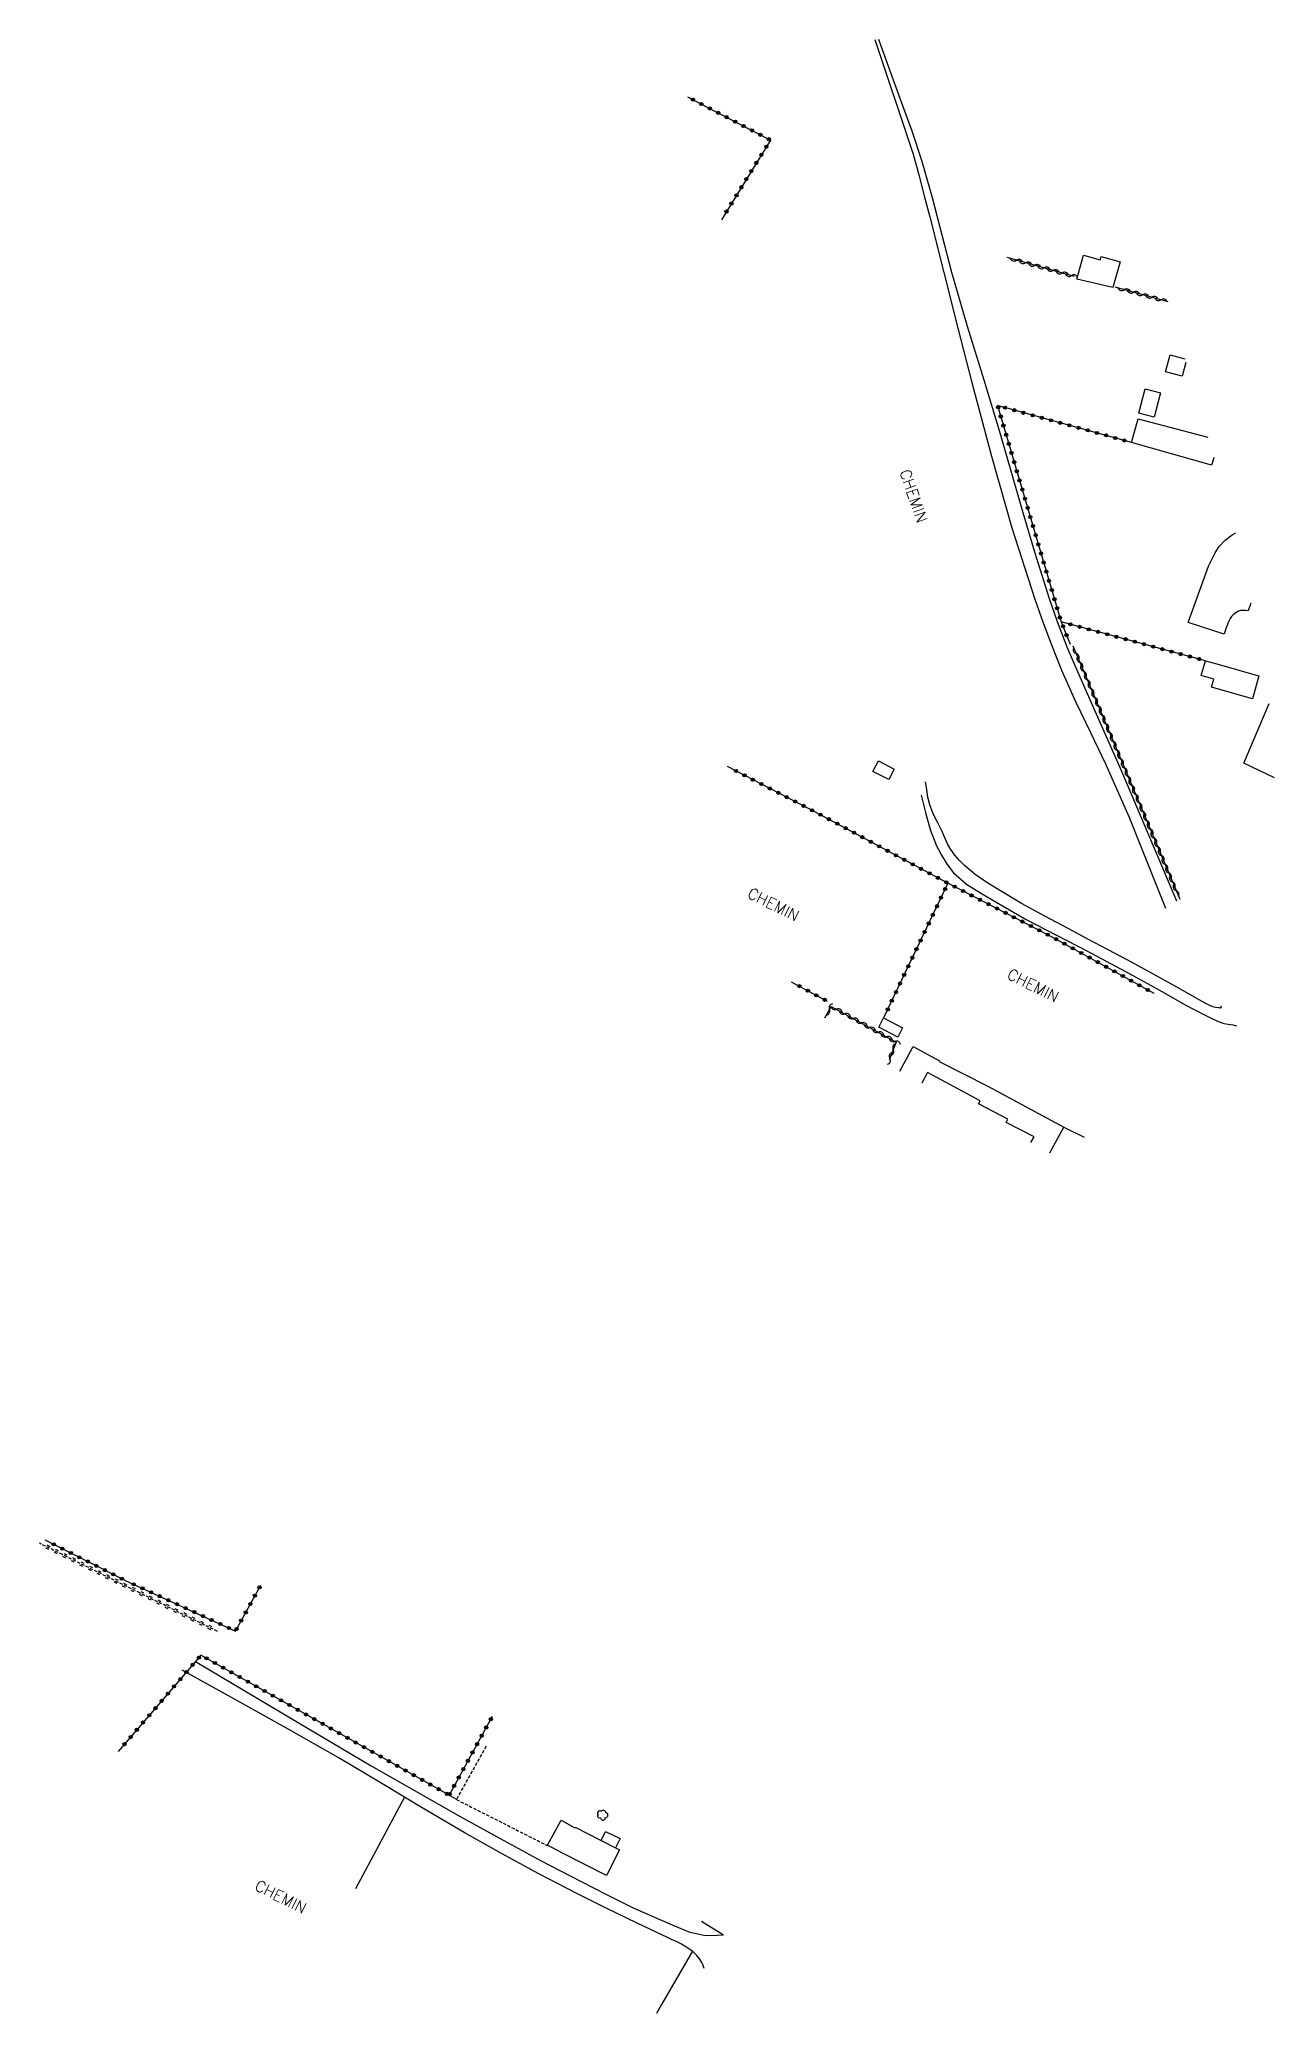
# Model space of a CAD drawing. Header units: millimetres. Extents: x 108169 to 108836, y 128000 to 129000.
# Drawn here: x 108247.6 to 108442.3, y 128688.9 to 129000 of the extents above; entities that cross this region are included whole.
import ezdxf

# ---------------------------------------------------------------- set-up
doc = ezdxf.new("R2010")
doc.units = ezdxf.units.MM
doc.linetypes.add('DASHED', pattern=[0.75, 0.5, -0.25])
doc.layers.get('0').update_dxf_attribs({"linetype": 'CONTINUOUS'})
for name, color, linetype in [('W0017', 7, 'CONTINUOUS'), ('W0071', 7, 'CONTINUOUS'), ('W0101', 7, 'CONTINUOUS'), ('W0104', 1, 'CONTINUOUS'), ('W0112', 1, 'DASHED'), ('W0220', 5, 'DASHED'), ('W0300', 7, 'CONTINUOUS'), ('W0310', 3, 'CONTINUOUS'), ('W0323', 7, 'CONTINUOUS'), ('W0330', 7, 'CONTINUOUS'), ('W0989', 7, 'CONTINUOUS')]:
    doc.layers.add(name, color=color, linetype=linetype)
doc.styles.get("Standard").update_dxf_attribs({"font": 'romans.shx', "width": 0.85})

msp = doc.modelspace()

# ---------------------------------------------------------------- texts
at = {"layer": 'W0989'}
for rotation, p in [(289.1601, (108383.11, 128931.89)), (333.2021, (108359, 128864.88)), (333.2021, (108399.92, 128852.12)), (333.2021, (108281.34, 128708.51))]:
    msp.add_text('CHEMIN', height=1.75, rotation=rotation, dxfattribs=at).set_placement(p)

# ---------------------------------------------------------------- blocks, each defined once
blk = doc.blocks.new('T300')
for p, q in [((-0.8, 0.51), (-0.86, 0.34)), ((-0.86, 0.34), (-0.86, 0.17)), ((-0.86, 0.17), (-0.74, 0.06)), ((-0.69, 0.63), (-0.8, 0.51)), ((-0.8, -0.06), (-0.74, 0.06)), ((-0.74, 0.06), (-0.69, 0.11)), ((-0.57, 0.69), (-0.69, 0.63)), ((-0.46, 0.69), (-0.57, 0.69)), ((-0.29, 0.63), (-0.46, 0.69)), ((-0.29, 0.63), (-0.17, 0.74)), ((-0.23, 0.57), (-0.29, 0.63)), ((-0.17, 0.74), (-0.06, 0.8)), ((-0.06, 0.8), (0.06, 0.8)), ((0.06, 0.8), (0.23, 0.74)), ((0.23, 0.74), (0.34, 0.63)), ((0.34, 0.63), (0.4, 0.51)), ((0.46, 0.46), (0.34, 0.46)), ((0.4, 0.51), (0.4, 0.46)), ((0.57, 0.4), (0.46, 0.46)), ((0.57, 0.4), (0.69, 0.29)), ((0.69, 0.29), (0.74, 0.17)), ((0.74, 0.06), (0.69, -0.17)), ((0.74, 0.17), (0.74, 0.06)), ((-0.8, -0.17), (-0.8, -0.06)), ((-0.8, -0.23), (-0.8, -0.17)), ((-0.74, -0.34), (-0.8, -0.23)), ((-0.69, -0.4), (-0.74, -0.34)), ((-0.51, -0.46), (-0.69, -0.4)), ((-0.4, -0.46), (-0.51, -0.46)), ((-0.4, -0.46), (-0.34, -0.46)), ((-0.34, -0.46), (-0.34, -0.4)), ((-0.34, -0.51), (-0.34, -0.46)), ((-0.29, -0.63), (-0.34, -0.51)), ((-0.17, -0.74), (-0.29, -0.63)), ((-0.06, -0.8), (-0.17, -0.74)), ((0.06, -0.8), (-0.06, -0.8)), ((0.17, -0.74), (0.06, -0.8)), ((0.23, -0.69), (0.17, -0.74)), ((0.29, -0.46), (0.23, -0.46)), ((0.29, -0.63), (0.23, -0.69)), ((0.46, -0.4), (0.29, -0.46)), ((0.34, -0.51), (0.29, -0.63)), ((0.34, -0.51), (0.34, -0.46)), ((0.57, -0.34), (0.46, -0.4)), ((0.63, -0.29), (0.57, -0.34)), ((0.69, -0.17), (0.63, -0.29))]:
    blk.add_line(p, q)
blk = doc.blocks.new('t220o')
at = {"color": 0, "linetype": 'Continuous'}
for p, q in [((-0.25, 0.25), (0.25, 0.25)), ((-0.25, -0.25), (0.25, -0.25))]:
    blk.add_line(p, q, dxfattribs=at)
blk = doc.blocks.new('t323o')
at = {"color": 0, "linetype": 'Continuous'}
for radius in [0.25, 0.15]:
    blk.add_circle((0, 0), radius, dxfattribs=at)
blk = doc.blocks.new('t310o')
at = {"color": 0, "linetype": 'Continuous'}
for centre, start, end in [((-0.5, 0.38), 216.8699, 323.1304), ((0.5, -0.37), 36.8699, 143.1303)]:
    blk.add_arc(centre, 0.625, start, end, dxfattribs=at)

# ---------------------------------------------------------------- linework, layer by layer
at = {"layer": 'W0017'}
for points in [[(108438.52, 128911.2), (108438.1, 128909.97), (108437.7, 128910.01), (108437.29, 128910.04), (108436.9, 128910.01), (108436.59, 128909.91), (108436.29, 128909.77), (108436.02, 128909.6), (108435.73, 128909.35), (108435.46, 128909.06), (108435.24, 128908.74), (108435.08, 128908.44), (108434.95, 128908.12), (108434.82, 128907.8), (108434.63, 128907.3), (108434.47, 128906.79), (108434.3, 128906.28), (108428.62, 128908.13), (108431.82, 128917.03), (108432.35, 128918.08), (108432.87, 128919.13), (108433.51, 128920.09), (108434.46, 128921.08), (108435.57, 128921.93), (108436.15, 128922.24)], [(108351.92, 128703.47), (108355.41, 128701.35)]]:
    msp.add_lwpolyline(points, dxfattribs=at)
at = {"layer": 'W0071'}
for points in [[(108379.24, 129000), (108385.29, 128981.94), (108386.18, 128978.66), (108387.05, 128975.36), (108387.91, 128972.07), (108390.14, 128963.29), (108392.31, 128954.49), (108394.58, 128945.72), (108397.63, 128934.35), (108400.83, 128923.02), (108404.45, 128911.83), (108405.79, 128908.07), (108407.18, 128904.33), (108408.66, 128900.62), (108410.88, 128895.67), (108413.25, 128890.78), (108415.59, 128885.88), (108419.26, 128877.54), (108425.08, 128863.14), (108425.08, 128863.14)], [(108426.85, 128864.24), (108426.85, 128864.24), (108418.2, 128884.67), (108412.96, 128896.44), (108411.26, 128900.34), (108409.58, 128904.26), (108408.02, 128908.22), (108406.76, 128911.85), (108405.6, 128915.52), (108404.47, 128919.2), (108402.62, 128925.4), (108400.84, 128931.62), (108399.05, 128937.83), (108396.48, 128946.31), (108393.88, 128954.77), (108391.39, 128963.27), (108389.84, 128969.16), (108388.34, 128975.07), (108386.67, 128980.92), (108385.11, 128985.55), (108383.43, 128990.14), (108381.75, 128994.73), (108379.93, 128999.83), (108379.87, 129000)], [(108386.53, 128880.91), (108387.25, 128878.2), (108387.98, 128875.5), (108388.98, 128872.92), (108389.76, 128871.44), (108390.65, 128870.01), (108391.65, 128868.7), (108393.69, 128866.9), (108396.07, 128865.43), (108398.48, 128864.01), (108403.11, 128861.32), (108407.87, 128858.85), (108412.64, 128856.39), (108415.69, 128854.76), (108418.74, 128853.14), (108421.78, 128851.5), (108424.94, 128849.72), (108428.08, 128847.92), (108431.3, 128846.26), (108432.27, 128845.78), (108433.24, 128845.31), (108434.25, 128844.94), (108434.95, 128844.83), (108435.67, 128844.75), (108436.27, 128844.57), (108436.27, 128844.57)], [(108433.79, 128847.7), (108433.81, 128847.64), (108433.85, 128847.53), (108433.86, 128847.44), (108433.75, 128847.38), (108433.55, 128847.39), (108433.35, 128847.4), (108432.95, 128847.45), (108432.55, 128847.57), (108432.17, 128847.72), (108431.73, 128847.93), (108431.3, 128848.17), (108430.87, 128848.41), (108426.97, 128850.59), (108423.07, 128852.76), (108419.15, 128854.91), (108416.01, 128856.57), (108412.85, 128858.22), (108409.71, 128859.89), (108406.03, 128861.85), (108402.38, 128863.84), (108398.82, 128865.99), (108396.93, 128867.18), (108395.06, 128868.42), (108393.36, 128869.84), (108392.59, 128870.63), (108391.86, 128871.46), (108391.21, 128872.34), (108390.72, 128873.25), (108390.3, 128874.21), (108389.88, 128875.17), (108389.17, 128876.57), (108388.46, 128877.97), (108387.9, 128879.41), (108387.63, 128880.59), (108387.44, 128881.81), (108387.26, 128883.02)], [(108272.18, 128744.4), (108286.04, 128736.18), (108299.89, 128727.97), (108313.88, 128719.98), (108320.2, 128716.49), (108326.54, 128713.04), (108332.94, 128709.72), (108337.04, 128707.63), (108341.16, 128705.59), (108345.37, 128703.75), (108347.65, 128702.75), (108349.95, 128701.81), (108352.32, 128701.28), (108353.34, 128701.25), (108354.38, 128701.3), (108355.41, 128701.35)], [(108352.36, 128696.04), (108352.25, 128696.36), (108352.13, 128696.68), (108352, 128696.99), (108351.64, 128697.56), (108351.2, 128698.08), (108350.71, 128698.56), (108350.49, 128698.74), (108350.11, 128699.04), (108349.47, 128699.45), (108348.8, 128699.84), (108348.07, 128700.22), (108347.32, 128700.56), (108346.57, 128700.9), (108341.79, 128703.18), (108337.01, 128705.48), (108332.27, 128707.84), (108326.31, 128710.95), (108320.4, 128714.16), (108314.53, 128717.45), (108307.88, 128721.35), (108305.14, 128723.01), (108301.28, 128725.34), (108294.65, 128729.28), (108286.5, 128733.92), (108278.3, 128738.48), (108270.1, 128743.04)]]:
    msp.add_lwpolyline(points, dxfattribs=at)
at = {"layer": 'W0101'}
for points in [[(108442.25, 128883.65), (108437.4, 128885.98), (108441.4, 128895.36)], [(108406.84, 128824.54), (108409.06, 128828.63)], [(108409.06, 128828.63), (108412.25, 128827.03), (108412.25, 128827.03)]]:
    msp.add_lwpolyline(points, dxfattribs=at)
at = {"layer": 'W0104'}
for points in [[(108411.08, 128962.21), (108412.16, 128966.03), (108414.78, 128965.29), (108414.92, 128965.79), (108417.91, 128964.95), (108416.77, 128960.92)], [(108420.85, 128941.14), (108421.86, 128944.97), (108424.28, 128944.33), (108423.27, 128940.5)], [(108438.78, 128896.1), (108432.34, 128897.92), (108432.7, 128899.2), (108430.71, 128899.76), (108431.37, 128902.1), (108433.5, 128901.5), (108439.7, 128899.75), (108439.8, 128899.72)], [(108378.95, 128884.67), (108379.81, 128886.34), (108382.32, 128885.04), (108381.46, 128883.37)], [(108379.88, 128844.37), (108380.64, 128845.82), (108383.62, 128844.25), (108382.86, 128842.8)], [(108339.01, 128714.75), (108337.01, 128710.77), (108336.97, 128710.69), (108330.02, 128714.19), (108327.67, 128715.47), (108329.8, 128719.38), (108331.96, 128718.2), (108332.01, 128718.29), (108332, 128718.28), (108336.11, 128716.21), (108338.4, 128715.06)]]:
    msp.add_lwpolyline(points, close=True, dxfattribs=at)
for points in [[(108425.08, 128947.63), (108425.8, 128950.3), (108428.11, 128949.68)], [(108428.28, 128949.11), (108427.69, 128946.93), (108425.08, 128947.63)], [(108419.72, 128936.5), (108420.78, 128940.24), (108431.72, 128937.34)], [(108432.67, 128934.13), (108432.37, 128933.02), (108432.34, 128932.9), (108419.72, 128936.5)], [(108383.2, 128837.45), (108385.29, 128841.32), (108389.46, 128839.07), (108389.45, 128839.08), (108389.39, 128838.96), (108397.06, 128835.04), (108409.06, 128828.63)], [(108403.85, 128826.17), (108404.35, 128827.1), (108399.95, 128829.35), (108400.23, 128829.89), (108395.59, 128832.26), (108395.83, 128832.73), (108388.33, 128836.78), (108387.53, 128837.21), (108386.68, 128835.55)], [(108336.11, 128716.21), (108336.78, 128717.63), (108339.1, 128716.53), (108338.4, 128715.06)]]:
    msp.add_lwpolyline(points, dxfattribs=at)
at = {"layer": 'W0112'}
msp.add_lwpolyline([(108317.97, 128731.04), (108313.29, 128722.65), (108318.65, 128719.95), (108327.63, 128715.41)], dxfattribs=at)
at = {"layer": 'W0220'}
msp.add_lwpolyline([(108275.63, 128749.15), (108263.41, 128755.2), (108251.2, 128761.25), (108247.58, 128763.04)], dxfattribs=at)
at = {"layer": 'W0310'}
for points in [[(108410.72, 128962.66), (108400.13, 128965.62)], [(108425.48, 128958.68), (108417.12, 128960.96)], [(108410.47, 128904.44), (108413.44, 128897.41), (108427.3, 128864.51)], [(108371.36, 128845.85), (108372.38, 128847.64), (108382.61, 128842.01), (108381.52, 128839.21)]]:
    msp.add_lwpolyline(points, dxfattribs=at)
at = {"layer": 'W0323'}
for points in [[(108349.72, 128990.96), (108354.05, 128988.71), (108362.79, 128984.15), (108355.08, 128971.6)], [(108419.72, 128936.5), (108398.6, 128942.3), (108408.57, 128908.38), (108408.63, 128908.22), (108410.03, 128904.74)], [(108431.37, 128902.1), (108408.63, 128908.22)], [(108423.3, 128849.65), (108423.3, 128849.65), (108423.3, 128849.65), (108417.3, 128853), (108407.32, 128858.51), (108390.77, 128867.05), (108369.81, 128878.31), (108356.03, 128885.42)], [(108390.77, 128867.05), (108380.64, 128845.82)], [(108366.06, 128851.53), (108371.75, 128848.46)], [(108261.08, 128757.19), (108248.5, 128763.53)], [(108261.08, 128757.19), (108278.48, 128749.21), (108282.45, 128756.42)], [(108312.14, 128723.35), (108273.04, 128745.4), (108272.18, 128744.4), (108260, 128730.24)], [(108318.96, 128735.76), (108312.14, 128723.35), (108313.32, 128722.73)]]:
    msp.add_lwpolyline(points, dxfattribs=at)
at = {"layer": 'W0330'}
for points in [[(108305.14, 128723.01), (108297.75, 128709.25), (108297.4, 128708.59)], [(108350.49, 128698.74), (108345.64, 128690.34), (108344.83, 128688.93)]]:
    msp.add_lwpolyline(points, dxfattribs=at)

# ---------------------------------------------------------------- block references
at = {"layer": 'W0220'}
for p, rotation in [((108248.93, 128762.38), 153.6228031646485), ((108250.27, 128761.71), 153.6228031646485), ((108251.62, 128761.04), 153.6417918937003), ((108252.96, 128760.38), 153.6417918937003), ((108254.3, 128759.71), 153.6417918937003), ((108255.65, 128759.05), 153.6417918937003), ((108256.99, 128758.38), 153.6417918937003), ((108258.34, 128757.71), 153.6417918937003), ((108259.68, 128757.05), 153.6417918937003), ((108261.02, 128756.38), 153.6417918937003), ((108262.37, 128755.72), 153.6417918937003), ((108263.71, 128755.05), 153.6604476107697), ((108265.06, 128754.38), 153.6604476107697), ((108266.4, 128753.72), 153.6604476107697), ((108267.74, 128753.05), 153.6604476107697), ((108269.09, 128752.39), 153.6604476107697), ((108270.43, 128751.72), 153.6604476107697), ((108271.78, 128751.06), 153.6604476107697), ((108273.12, 128750.39), 153.6604476107697), ((108274.47, 128749.73), 153.6604476107697)]:
    msp.add_blockref('t220o', p, dxfattribs=dict(at, rotation=rotation))
at = {"layer": 'W0300'}
msp.add_blockref('T300', (108336.4, 128720.17), dxfattribs=at)
at = {"layer": 'W0310'}
for p, rotation in [((108401.57, 128965.22), 164.3838454292665), ((108403.02, 128964.81), 164.3838454292665), ((108404.46, 128964.41), 164.3838454292665), ((108405.91, 128964), 164.3838454292665), ((108407.35, 128963.6), 164.3838454292665), ((108408.8, 128963.2), 164.3838454292665), ((108410.24, 128962.79), 164.3838454292665), ((108418.57, 128960.56), 164.7220815450421), ((108420.01, 128960.17), 164.7220815450421), ((108421.46, 128959.77), 164.7220815450421), ((108422.91, 128959.38), 164.7220815450421), ((108424.35, 128958.98), 164.7220815450421), ((108410.99, 128903.22), 292.902847547377), ((108411.57, 128901.83), 292.902847547377), ((108412.15, 128900.45), 292.902847547377), ((108412.74, 128899.07), 292.902847547377), ((108413.32, 128897.69), 292.902847547377), ((108413.9, 128896.31), 292.842327455242), ((108414.49, 128894.92), 292.842327455242), ((108415.07, 128893.54), 292.842327455242), ((108415.65, 128892.16), 292.842327455242), ((108416.23, 128890.78), 292.842327455242), ((108416.82, 128889.4), 292.842327455242), ((108417.4, 128888.01), 292.842327455242), ((108417.98, 128886.63), 292.842327455242), ((108418.56, 128885.25), 292.842327455242), ((108419.15, 128883.87), 292.842327455242), ((108419.73, 128882.48), 292.842327455242), ((108420.31, 128881.1), 292.842327455242), ((108420.89, 128879.72), 292.842327455242), ((108421.47, 128878.34), 292.842327455242), ((108422.06, 128876.95), 292.842327455242), ((108422.64, 128875.57), 292.842327455242), ((108423.22, 128874.19), 292.842327455242), ((108423.8, 128872.81), 292.842327455242), ((108424.39, 128871.42), 292.842327455242), ((108424.97, 128870.04), 292.842327455242), ((108425.55, 128868.66), 292.842327455242), ((108426.13, 128867.28), 292.842327455242), ((108426.72, 128865.89), 292.842327455242), ((108372.1, 128847.15), 60.32410816924462), ((108373.2, 128847.19), 331.1741584031959), ((108374.52, 128846.46), 331.1741584031959), ((108375.83, 128845.74), 331.1741584031959), ((108377.15, 128845.02), 331.1741584031959), ((108378.46, 128844.29), 331.1741584031959), ((108379.77, 128843.57), 331.1741584031959), ((108381.09, 128842.85), 331.1741584031959), ((108381.61, 128839.44), 248.7297475422212), ((108382.4, 128842.12), 331.1741584031959), ((108382.15, 128840.83), 248.7297475422212)]:
    msp.add_blockref('t310o', p, dxfattribs=dict(at, rotation=rotation))
at = {"layer": 'W0323'}
for p, rotation in [((108350.57, 128990.52), 332.5255683738016), ((108351.9, 128989.83), 332.5255683738016), ((108353.24, 128989.13), 332.5255683738016), ((108354.57, 128988.44), 332.4471884231942), ((108355.9, 128987.75), 332.4471884231942), ((108357.23, 128987.05), 332.4471884231942), ((108358.56, 128986.36), 332.4471884231942), ((108359.89, 128985.67), 332.4471884231942), ((108361.22, 128984.97), 332.4471884231942), ((108362.15, 128983.11), 238.4421738787399), ((108362.55, 128984.28), 332.4471884231942), ((108360.58, 128980.55), 238.4421738787399), ((108361.36, 128981.83), 238.4421738787399), ((108359.01, 128977.99), 238.4421738787399), ((108359.79, 128979.27), 238.4421738787399), ((108356.65, 128974.16), 238.4421738787399), ((108357.44, 128975.44), 238.4421738787399), ((108358.22, 128976.72), 238.4421738787399), ((108355.87, 128972.88), 238.4421738787399), ((108398.68, 128942.03), 286.3794802601628), ((108399.1, 128940.6), 286.3794802601628), ((108399.78, 128941.98), 164.6439277613835), ((108401.23, 128941.58), 164.6439277613835), ((108402.67, 128941.18), 164.6439277613835), ((108404.12, 128940.78), 164.6439277613835), ((108405.57, 128940.39), 164.6439277613835), ((108407.01, 128939.99), 164.6439277613835), ((108408.46, 128939.59), 164.6439277613835), ((108399.52, 128939.16), 286.3794802601628), ((108399.95, 128937.72), 286.3794802601628), ((108409.9, 128939.2), 164.6439277613835), ((108411.35, 128938.8), 164.6439277613835), ((108412.8, 128938.4), 164.6439277613835), ((108414.24, 128938), 164.6439277613835), ((108415.69, 128937.61), 164.6439277613835), ((108417.14, 128937.21), 164.6439277613835), ((108418.58, 128936.81), 164.6439277613835), ((108400.37, 128936.28), 286.3794802601628), ((108400.79, 128934.84), 286.3794802601628), ((108401.22, 128933.4), 286.3794802601628), ((108401.64, 128931.96), 286.3794802601628), ((108402.06, 128930.52), 286.3794802601628), ((108402.49, 128929.08), 286.3794802601628), ((108402.91, 128927.64), 286.3794802601628), ((108403.33, 128926.2), 286.3794802601628), ((108403.75, 128924.76), 286.3794802601628), ((108404.18, 128923.33), 286.3794802601628), ((108404.6, 128921.89), 286.3794802601628), ((108405.02, 128920.45), 286.3794802601628), ((108405.45, 128919.01), 286.3794802601628), ((108405.87, 128917.57), 286.3794802601628), ((108406.29, 128916.13), 286.3794802601628), ((108406.71, 128914.69), 286.3794802601628), ((108407.14, 128913.25), 286.3794802601628), ((108407.56, 128911.81), 286.3794802601628), ((108407.98, 128910.37), 286.3794802601628), ((108408.41, 128908.93), 286.3794802601628), ((108408.91, 128907.52), 291.9148663271325), ((108409.47, 128906.13), 291.9148663271325), ((108410.08, 128907.83), 164.936933469898), ((108411.53, 128907.44), 164.936933469898), ((108412.98, 128907.05), 164.936933469898), ((108414.42, 128906.66), 164.936933469898), ((108415.87, 128906.27), 164.936933469898), ((108417.32, 128905.88), 164.936933469898), ((108418.77, 128905.49), 164.936933469898), ((108420.22, 128905.1), 164.936933469898), ((108421.67, 128904.71), 164.936933469898), ((108423.11, 128904.32), 164.936933469898), ((108424.56, 128903.93), 164.936933469898), ((108426.01, 128903.54), 164.936933469898), ((108427.46, 128903.15), 164.936933469898), ((108428.91, 128902.76), 164.936933469898), ((108430.36, 128902.37), 164.936933469898), ((108357.37, 128884.74), 152.6890446720987), ((108358.7, 128884.05), 152.6890446720987), ((108360.03, 128883.36), 152.6890446720987), ((108361.37, 128882.67), 152.6890446720987), ((108362.7, 128881.98), 152.6890446720987), ((108364.03, 128881.29), 152.6890446720987), ((108365.36, 128880.61), 152.6890446720987), ((108366.7, 128879.92), 152.6890446720987), ((108368.03, 128879.23), 152.6890446720987), ((108369.36, 128878.54), 152.6890446720987), ((108370.69, 128877.84), 151.7546970064344), ((108372.01, 128877.13), 151.7546970064344), ((108373.33, 128876.42), 151.7546970064344), ((108374.65, 128875.71), 151.7546970064344), ((108375.97, 128875), 151.7546970064344), ((108377.29, 128874.29), 151.7546970064344), ((108378.62, 128873.58), 151.7546970064344), ((108379.94, 128872.87), 151.7546970064344), ((108381.26, 128872.16), 151.7546970064344), ((108382.58, 128871.45), 151.7546970064344), ((108383.9, 128870.74), 151.7546970064344), ((108385.22, 128870.03), 151.7546970064344), ((108386.54, 128869.32), 151.7546970064344), ((108387.87, 128868.61), 151.7546970064344), ((108389.19, 128867.9), 151.7546970064344), ((108390.33, 128866.13), 244.4916250912437), ((108390.51, 128867.19), 151.7546970064344), ((108391.84, 128866.5), 152.7057191533937), ((108393.17, 128865.81), 152.7057191533937), ((108394.5, 128865.12), 152.7057191533937), ((108388.39, 128862.07), 244.4916250912437), ((108389.04, 128863.42), 244.4916250912437), ((108389.68, 128864.77), 244.4916250912437), ((108395.84, 128864.44), 152.7057191533937), ((108397.17, 128863.75), 152.7057191533937), ((108398.5, 128863.06), 152.7057191533937), ((108399.84, 128862.37), 152.7057191533937), ((108387.1, 128859.36), 244.4916250912437), ((108387.75, 128860.71), 244.4916250912437), ((108401.17, 128861.68), 152.7057191533937), ((108402.5, 128861), 152.7057191533937), ((108403.84, 128860.31), 152.7057191533937), ((108405.17, 128859.62), 152.7057191533937), ((108406.5, 128858.93), 152.7057191533937), ((108385.81, 128856.65), 244.4916250912437), ((108386.45, 128858), 244.4916250912437), ((108407.83, 128858.23), 151.0967263120046), ((108409.14, 128857.51), 151.0967263120046), ((108410.45, 128856.78), 151.0967263120046), ((108411.77, 128856.06), 151.0967263120046), ((108383.87, 128852.59), 244.4916250912437), ((108384.52, 128853.94), 244.4916250912437), ((108385.16, 128855.3), 244.4916250912437), ((108413.08, 128855.33), 151.0967263120046), ((108414.39, 128854.61), 151.0967263120046), ((108415.71, 128853.88), 151.0967263120046), ((108417.02, 128853.16), 151.0967263120046), ((108418.33, 128852.43), 150.8533847535465), ((108367.38, 128850.82), 331.5990044551598), ((108368.7, 128850.11), 331.5990044551598), ((108370.02, 128849.39), 331.5990044551598), ((108382.58, 128849.88), 244.4916250912437), ((108383.22, 128851.24), 244.4916250912437), ((108419.64, 128851.7), 150.8533847535465), ((108420.95, 128850.96), 150.8533847535465), ((108422.26, 128850.23), 150.8533847535465), ((108371.34, 128848.68), 331.5990044551598), ((108381.29, 128847.17), 244.4916250912437), ((108381.93, 128848.53), 244.4916250912437), ((108249.84, 128762.86), 153.2320284826223), ((108251.18, 128762.18), 153.2320284826223), ((108252.52, 128761.51), 153.2320284826223), ((108253.86, 128760.83), 153.2320284826223), ((108255.2, 128760.16), 153.2320284826223), ((108256.54, 128759.48), 153.2320284826223), ((108257.88, 128758.81), 153.2320284826223), ((108259.22, 128758.13), 153.2320284826223), ((108260.56, 128757.45), 153.2320284826223), ((108262.44, 128756.56), 335.3628306125256), ((108263.81, 128755.94), 335.3628306125256), ((108282.27, 128756.09), 61.18382889622281), ((108265.17, 128755.31), 335.3628306125256), ((108266.53, 128754.69), 335.3628306125256), ((108267.9, 128754.06), 335.3628306125256), ((108269.26, 128753.44), 335.3628306125256), ((108280.82, 128753.47), 61.18382889622281), ((108281.54, 128754.78), 61.18382889622281), ((108270.62, 128752.81), 335.3628306125256), ((108271.99, 128752.19), 335.3628306125256), ((108273.35, 128751.56), 335.3628306125256), ((108274.71, 128750.94), 335.3628306125256), ((108276.08, 128750.31), 335.3628306125256), ((108279.38, 128750.84), 61.18382889622281), ((108280.1, 128752.15), 61.18382889622281), ((108277.44, 128749.69), 335.3628306125256), ((108278.65, 128749.52), 61.18382889622281), ((108271.74, 128743.89), 229.3012636470418), ((108272.72, 128745.02), 229.3044689604888), ((108273.91, 128744.91), 150.5796699375256), ((108275.22, 128744.17), 150.5796699375256), ((108268.8, 128740.48), 229.3012636470418), ((108269.78, 128741.61), 229.3012636470418), ((108270.76, 128742.75), 229.3012636470418), ((108276.53, 128743.43), 150.5796699375256), ((108277.83, 128742.7), 150.5796699375256), ((108279.14, 128741.96), 150.5796699375256), ((108280.45, 128741.22), 150.5796699375256), ((108281.75, 128740.49), 150.5796699375256), ((108266.85, 128738.2), 229.3012636470418), ((108267.83, 128739.34), 229.3012636470418), ((108283.06, 128739.75), 150.5796699375256), ((108284.37, 128739.01), 150.5796699375256), ((108285.67, 128738.28), 150.5796699375256), ((108286.98, 128737.54), 150.5796699375256), ((108263.91, 128734.79), 229.3012636470418), ((108264.89, 128735.93), 229.3012636470418), ((108265.87, 128737.06), 229.3012636470418), ((108288.29, 128736.8), 150.5796699375256), ((108289.59, 128736.06), 150.5796699375256), ((108290.9, 128735.33), 150.5796699375256), ((108292.21, 128734.59), 150.5796699375256), ((108318.72, 128735.33), 241.2068494416236), ((108260.98, 128731.38), 229.3012636470418), ((108261.96, 128732.51), 229.3012636470418), ((108262.94, 128733.65), 229.3012636470418), ((108293.51, 128733.85), 150.5796699375256), ((108294.82, 128733.12), 150.5796699375256), ((108296.13, 128732.38), 150.5796699375256), ((108297.43, 128731.64), 150.5796699375256), ((108316.56, 128731.38), 241.2068494416236), ((108317.28, 128732.7), 241.2068494416236), ((108318, 128734.01), 241.2068494416236), ((108298.74, 128730.91), 150.5796699375256), ((108300.05, 128730.17), 150.5796699375256), ((108301.35, 128729.43), 150.5796699375256), ((108302.66, 128728.7), 150.5796699375256), ((108303.97, 128727.96), 150.5796699375256), ((108315.11, 128728.75), 241.2068494416236), ((108315.83, 128730.07), 241.2068494416236), ((108305.27, 128727.22), 150.5796699375256), ((108306.58, 128726.49), 150.5796699375256), ((108307.89, 128725.75), 150.5796699375256), ((108309.19, 128725.01), 150.5796699375256), ((108313.67, 128726.13), 241.2068494416236), ((108314.39, 128727.44), 241.2068494416236), ((108310.5, 128724.28), 150.5796699375256), ((108311.81, 128723.54), 150.5796699375256), ((108312.22, 128723.5), 241.2068494416236), ((108312.94, 128724.81), 241.2068494416236)]:
    msp.add_blockref('t323o', p, dxfattribs=dict(at, rotation=rotation))

msp.set_redraw_order([(e.dxf.handle, doc.entitydb.next_handle()) for e in msp.query("TEXT MTEXT ATTDEF DIMENSION ARC_DIMENSION")])  # texts and dimensions are drawn at this point

doc.saveas('drawing.dxf')
